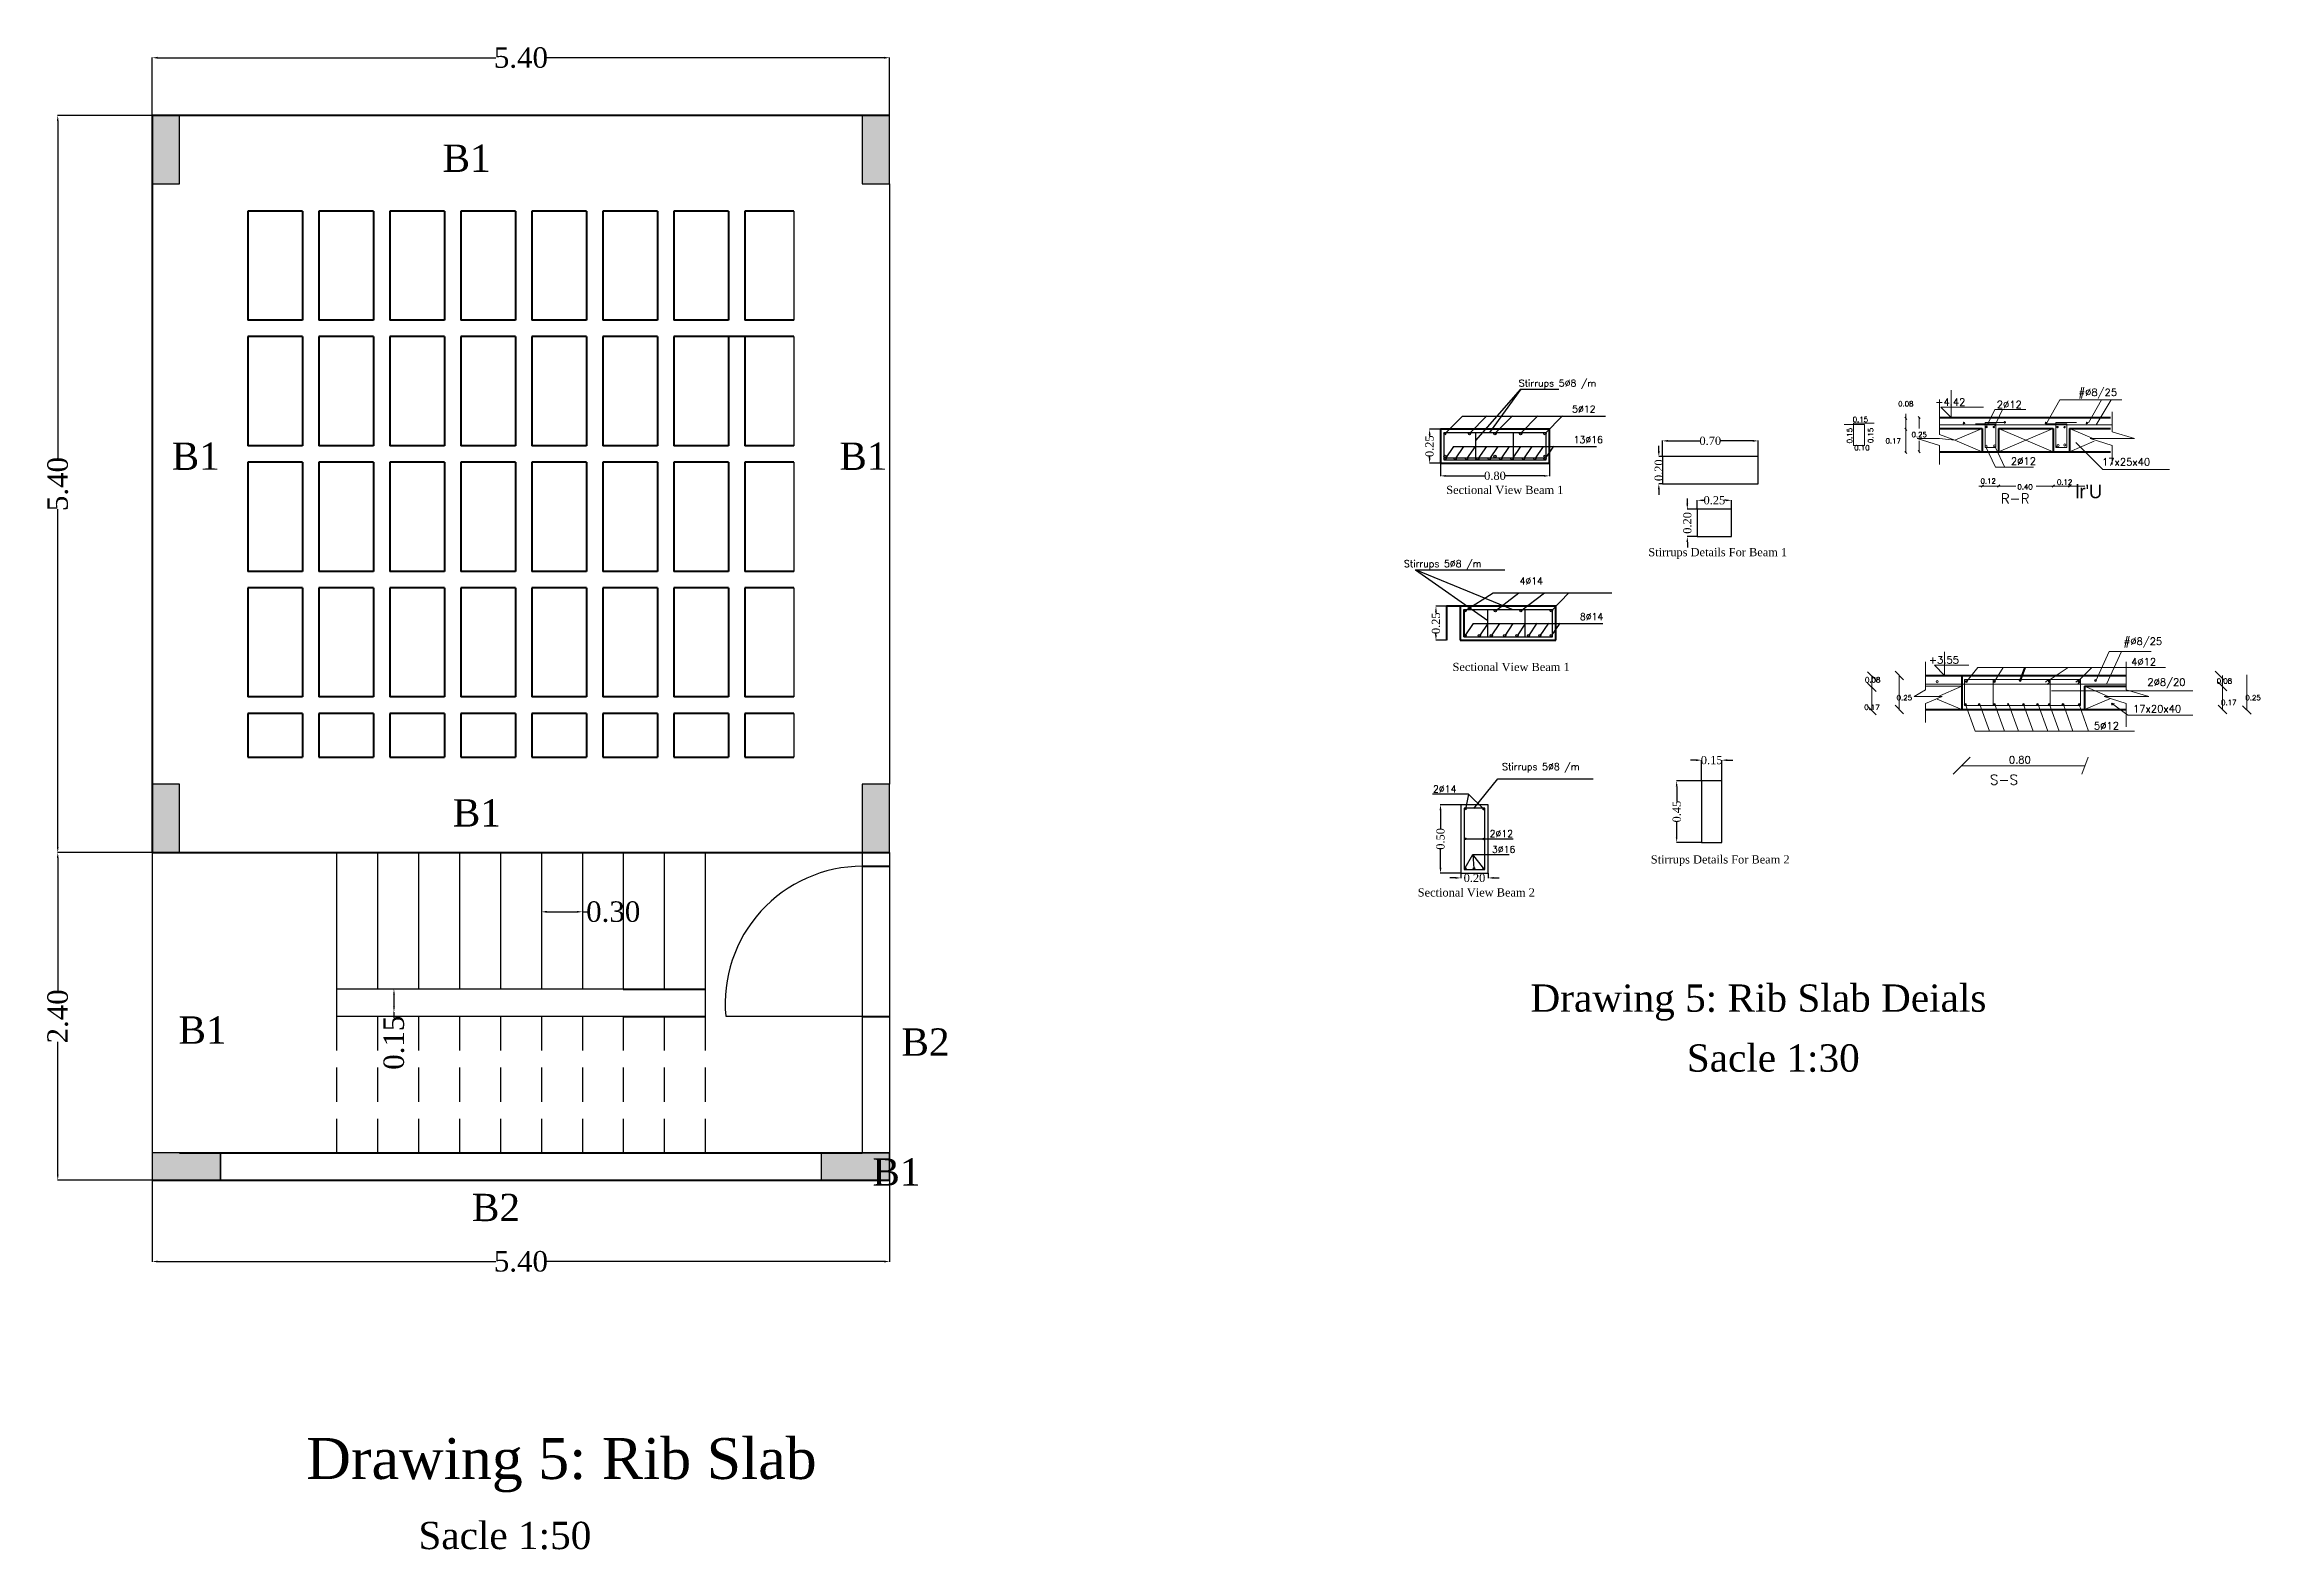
# Model space of a CAD drawing. Extents: x 159757 to 319554, y 183478 to 366995.
# Drawn here: x 159783.28 to 159799.51, y 183502.8 to 183513.83 of the extents above; entities that cross this region are included whole.
import ezdxf

# ---------------------------------------------------------------- set-up
doc = ezdxf.new("R2010")
doc.units = 0
doc.header["$MEASUREMENT"] = 0
doc.header["$PDSIZE"] = 2
doc.linetypes.add('HIDDEN', pattern=[0.375, 0.25, -0.125])
for name, color, linetype in [('BOUNDARIES', 7, 'Continuous'), ('DIM6', 180, 'Continuous'), ('DIMEN', 1, 'Continuous'), ('HATCH-2', 252, 'Continuous'), ('M1', 3, 'Continuous')]:
    doc.layers.add(name, color=color, linetype=linetype)
doc.layers.add('LINE-NUSS', color=255, linetype='Continuous', lineweight=70)
doc.styles.add('ATT', font='TXT')
doc.styles.add('F1', font='f1.shx')
doc.styles.get("Standard").update_dxf_attribs({"font": 'times.ttf', "height": 0.15})
doc.styles.add('style13', font='times.ttf', dxfattribs={"height": 0.06})
doc.styles.add('STYLE2', font='romanc.shx', dxfattribs={"height": 50})
doc.dimstyles.new('Copy of dss', dxfattribs={"dimtxt": 0.18, "dimasz": 0.07, "dimexe": 0.18, "dimexo": 0.0625, "dimgap": 0.09, "dimtad": 0, "dimtoh": 1, "dimrnd": 0.05, "dimzin": 0, "dimdsep": 46, "dimtxsty": 'ATT', "dimcen": 0.09, "dimse1": 1, "dimse2": 1, "dimclrd": 8, "dimclrt": 2, "dimadec": 0, "dimazin": 0, "dimtfac": 1, "dimtofl": 0, "dimtmove": 0, "dimatfit": 3, "dimfxl": 0.18, "dimtolj": 1, "dimtzin": 0, "dimarcsym": 0})

msp = doc.modelspace()

# ---------------------------------------------------------------- texts
at = {"layer": 'BOUNDARIES', "color": 7, "linetype": 'ByBlock', "lineweight": 13, "style": 'F1'}
msp.add_text("lr'U", height=0.0998, dxfattribs=at).set_placement((159798.156, 183510.505, 0.11))
at = {"layer": 'DIM6', "color": 7, "linetype": 'Continuous'}
for s, height, p in [('B1', 0.2, (159786.197, 183512.896)), ('B1', 0.2, (159784.213, 183510.713)), ('B1', 0.2, (159789.103, 183510.713)), ('B1', 0.2, (159786.272, 183508.1)), ('Drawing 5: Rib Slab Deials', 0.2, (159794.165, 183506.743)), ('B1', 0.2, (159784.263, 183506.509)), ('B2', 0.2, (159789.558, 183506.421)), ('B1', 0.2, (159789.345, 183505.469)), ('B1', 0.2, (159789.345, 183505.469)), ('B2', 0.2, (159786.412, 183505.209)), ('Drawing 5: Rib Slab', 0.3, (159785.199, 183503.32))]:
    msp.add_text(s, height=height, dxfattribs=at).set_placement(p)
at = {"layer": 'DIM6', "color": 7, "linetype": 'Continuous', "style": 'style13'}
for s, height, p in [('Sectional View Beam 1', 0.06, (159793.548, 183510.536)), ('Stirrups Details For Beam 1 ', 0.06, (159795.028, 183510.08)), ('Sectional View Beam 1', 0.06, (159793.594, 183509.239)), ('Stirrups Details For Beam 2', 0.06, (159795.046, 183507.829)), ('Sectional View Beam 2', 0.06, (159793.339, 183507.587)), ('Sacle 1:30', 0.2, (159795.31, 183506.304)), ('Sacle 1:50', 0.2, (159786.02, 183502.806))]:
    msp.add_text(s, height=height, dxfattribs=at).set_placement(p)
at = {"layer": 'M1', "color": 0, "linetype": 'ByBlock', "style": 'STYLE2'}
for s, p in [('Stirrups 5%%C8 /m', (159794.079, 183511.323)), ('5%%C12', (159794.47, 183511.133)), ('13%%C16', (159794.481, 183510.909)), ('Stirrups 5%%C8 /m', (159793.238, 183510)), ('4%%C14', (159794.085, 183509.874)), ('8%%C14', (159794.527, 183509.612)), ('Stirrups 5%%C8 /m', (159793.957, 183508.513)), ('2%%C14', (159793.451, 183508.35)), ('2%%C12', (159793.866, 183508.023)), ('3%%C16', (159793.883, 183507.907))]:
    msp.add_text(s, height=0.05, dxfattribs=at).set_placement(p)
at = {"layer": 'M1', "color": 7, "linetype": 'ByBlock', "lineweight": 13, "style": 'STYLE2'}
for s, height, p in [('#%%C8/25', 0.0535, (159798.179, 183511.254, 0.11)), ('+4.42', 0.0535, (159797.13, 183511.183, 0.11)), ('2%%c12', 0.0535, (159797.58, 183511.164, 0.11)), ('0.15', 0.0375, (159796.525, 183511.063, 0.11)), ('0.10', 0.0375, (159796.536, 183510.856, 0.11)), ('2%%c12', 0.0535, (159797.684, 183510.75, 0.11)), ('17x25x40', 0.0535, (159798.351, 183510.744, 0.11)), ('0.12', 0.0375, (159797.461, 183510.612, 0.11)), ('0.12', 0.0375, (159798.021, 183510.604, 0.11)), ('R-R', 0.0726, (159797.609, 183510.466, 0.11)), ('0.40', 0.0375, (159797.731, 183510.569, 0.11)), ('+3.55', 0.0535, (159797.083, 183509.293, 0.11)), ('#%%C8/25', 0.0535, (159798.51, 183509.43, 0.11)), ('4%%c12', 0.0535, (159798.564, 183509.279, 0.11)), ('0.08', 0.0375, (159796.615, 183509.156, 0.11)), ('2%%c8/20', 0.0535, (159798.683, 183509.131, 0.11)), ('0.08', 0.0375, (159799.191, 183509.147, 0.11)), ('0.25', 0.0375, (159796.847, 183509.025, 0.11)), ('0.17', 0.0375, (159799.223, 183508.99, 0.11)), ('0.25', 0.0375, (159799.401, 183509.025, 0.11)), ('0.17', 0.0375, (159796.61, 183508.955, 0.11)), ('5%%C12', 0.0535, (159798.292, 183508.811, 0.253)), ('17x20x40', 0.0535, (159798.578, 183508.936, 0.11)), ('0.80', 0.0535, (159797.669, 183508.562, 0.11)), ('S-S', 0.0726, (159797.53, 183508.406, 0.11))]:
    msp.add_text(s, height=height, dxfattribs=at).set_placement(p)
for p in [(159796.521, 183510.907, 0.11), (159796.675, 183510.909, 0.11)]:
    msp.add_text('0.15', height=0.0375, rotation=90, dxfattribs=at).set_placement(p)
at = {"layer": 'M1', "color": 7, "linetype": 'ByBlock', "lineweight": 13, "char_height": 0.0375, "attachment_point": 5, "style": 'STYLE2'}
for s, insert in [('\\A1;0.08', (159796.914, 183511.197, 0.11)), ('\\A1;0.25', (159797.012, 183510.971, 0.11)), ('\\A1;0.17', (159796.822, 183510.925, 0.11))]:
    msp.add_mtext(s, dxfattribs=dict(at, insert=insert))

# ---------------------------------------------------------------- blocks, each defined once
blk = doc.blocks.new('*D55')
at = {"layer": 'DEFPOINTS', "color": 0, "linetype": 'Continuous', "lineweight": 50, "transparency": 16777216}
for p in [(159793.505, 183510.761), (159794.305, 183510.761), (159794.305, 183510.669)]:
    blk.add_point(p, dxfattribs=at)
at = {"layer": 'DIM6', "color": 0, "linetype": 'Continuous', "lineweight": -2, "transparency": 16777216}
for p, q in [((159793.505, 183510.759), (159793.505, 183510.667)), ((159794.305, 183510.759), (159794.305, 183510.667))]:
    blk.add_line(p, q, dxfattribs=at)
at = {"layer": 'DIM6', "color": 7, "linetype": 'Continuous', "lineweight": -2, "transparency": 16777216}
for p, q in [((159793.545, 183510.669), (159793.831, 183510.669)), ((159794.265, 183510.669), (159793.98, 183510.669))]:
    blk.add_line(p, q, dxfattribs=at)
at = {"layer": 'DIM6', "color": 7, "linetype": 'Continuous', "lineweight": 50, "transparency": 16777216}
for points in [[(159793.545, 183510.675), (159793.545, 183510.662), (159793.505, 183510.669)], [(159794.265, 183510.675), (159794.265, 183510.662), (159794.305, 183510.669)]]:
    blk.add_solid(points, dxfattribs=at)
at = {"layer": 'DIM6', "color": 7, "linetype": 'Continuous', "transparency": 16777216, "insert": (159793.905, 183510.669), "char_height": 0.06, "attachment_point": 5, "style": 'style13'}
blk.add_mtext('\\A1;0.80', dxfattribs=at)
blk = doc.blocks.new('*D56')
at = {"layer": 'DEFPOINTS', "color": 0, "linetype": 'Continuous', "lineweight": 50, "transparency": 16777216}
for p in [(159793.426, 183511.011), (159793.505, 183511.011), (159793.505, 183510.761)]:
    blk.add_point(p, dxfattribs=at)
at = {"layer": 'DIM6', "color": 0, "linetype": 'Continuous', "lineweight": -2, "transparency": 16777216}
for p, q in [((159793.503, 183511.011), (159793.425, 183511.011)), ((159793.503, 183510.761), (159793.425, 183510.761))]:
    blk.add_line(p, q, dxfattribs=at)
at = {"layer": 'DIM6', "color": 7, "linetype": 'Continuous', "lineweight": -2, "transparency": 16777216}
for p, q in [((159793.426, 183510.971), (159793.426, 183510.959)), ((159793.426, 183510.801), (159793.426, 183510.813))]:
    blk.add_line(p, q, dxfattribs=at)
at = {"layer": 'DIM6', "color": 7, "linetype": 'Continuous', "lineweight": 50, "transparency": 16777216}
for points in [[(159793.42, 183510.971), (159793.433, 183510.971), (159793.426, 183511.011)], [(159793.42, 183510.801), (159793.433, 183510.801), (159793.426, 183510.761)]]:
    blk.add_solid(points, dxfattribs=at)
at = {"layer": 'DIM6', "color": 7, "linetype": 'Continuous', "transparency": 16777216, "insert": (159793.426, 183510.886), "char_height": 0.06, "attachment_point": 5, "rotation": 90, "style": 'style13'}
blk.add_mtext('\\A1;0.25', dxfattribs=at)
blk = doc.blocks.new('*D57')
at = {"layer": 'DEFPOINTS', "color": 0, "linetype": 'Continuous', "transparency": 16777216}
for p in [(159793.473, 183509.714), (159793.551, 183509.714), (159793.551, 183509.464)]:
    blk.add_point(p, dxfattribs=at)
at = {"layer": 'DIM6', "color": 0, "linetype": 'Continuous', "lineweight": -2, "transparency": 16777216}
for p, q in [((159793.549, 183509.714), (159793.471, 183509.714)), ((159793.549, 183509.464), (159793.471, 183509.464))]:
    blk.add_line(p, q, dxfattribs=at)
at = {"layer": 'DIM6', "color": 7, "linetype": 'Continuous', "lineweight": -2, "transparency": 16777216}
for p, q in [((159793.473, 183509.674), (159793.473, 183509.662)), ((159793.473, 183509.504), (159793.473, 183509.516))]:
    blk.add_line(p, q, dxfattribs=at)
at = {"layer": 'DIM6', "color": 7, "linetype": 'Continuous', "transparency": 16777216}
for points in [[(159793.466, 183509.674), (159793.479, 183509.674), (159793.473, 183509.714)], [(159793.466, 183509.504), (159793.479, 183509.504), (159793.473, 183509.464)]]:
    blk.add_solid(points, dxfattribs=at)
at = {"layer": 'DIM6', "color": 7, "linetype": 'Continuous', "transparency": 16777216, "insert": (159793.473, 183509.589), "char_height": 0.06, "attachment_point": 5, "rotation": 90, "style": 'style13'}
blk.add_mtext('\\A1;0.25', dxfattribs=at)
blk = doc.blocks.new('*D58')
at = {"layer": 'DEFPOINTS', "color": 0, "linetype": 'Continuous', "transparency": 16777216}
for p in [(159795.105, 183510.81), (159795.132, 183510.81), (159795.132, 183510.61)]:
    blk.add_point(p, dxfattribs=at)
at = {"layer": 'DIM6', "color": 0, "linetype": 'Continuous', "lineweight": -2, "transparency": 16777216}
for p, q in [((159795.13, 183510.81), (159795.104, 183510.81)), ((159795.13, 183510.61), (159795.104, 183510.61))]:
    blk.add_line(p, q, dxfattribs=at)
at = {"layer": 'DIM6', "color": 7, "linetype": 'Continuous', "lineweight": -2, "transparency": 16777216}
for p, q in [((159795.105, 183510.85), (159795.105, 183510.89)), ((159795.105, 183510.57), (159795.105, 183510.53))]:
    blk.add_line(p, q, dxfattribs=at)
at = {"layer": 'DIM6', "color": 7, "linetype": 'Continuous', "transparency": 16777216}
for points in [[(159795.098, 183510.85), (159795.112, 183510.85), (159795.105, 183510.81)], [(159795.098, 183510.57), (159795.112, 183510.57), (159795.105, 183510.61)]]:
    blk.add_solid(points, dxfattribs=at)
at = {"layer": 'DIM6', "color": 7, "linetype": 'Continuous', "lineweight": 50, "transparency": 16777216, "insert": (159795.105, 183510.71), "char_height": 0.06, "attachment_point": 5, "rotation": 90, "style": 'style13'}
blk.add_mtext('\\A1;0.20', dxfattribs=at)
blk = doc.blocks.new('*D59')
at = {"layer": 'DEFPOINTS', "color": 0, "linetype": 'Continuous', "lineweight": 50, "transparency": 16777216}
for p in [(159795.637, 183510.49), (159795.387, 183510.424), (159795.637, 183510.424)]:
    blk.add_point(p, dxfattribs=at)
at = {"layer": 'DIM6', "color": 0, "linetype": 'Continuous', "lineweight": -2, "transparency": 16777216}
for p, q in [((159795.387, 183510.426), (159795.387, 183510.491)), ((159795.637, 183510.426), (159795.637, 183510.491))]:
    blk.add_line(p, q, dxfattribs=at)
at = {"layer": 'DIM6', "color": 7, "linetype": 'Continuous', "lineweight": -2, "transparency": 16777216}
for p, q in [((159795.427, 183510.49), (159795.439, 183510.49)), ((159795.597, 183510.49), (159795.585, 183510.49))]:
    blk.add_line(p, q, dxfattribs=at)
at = {"layer": 'DIM6', "color": 7, "linetype": 'Continuous', "lineweight": 50, "transparency": 16777216}
for points in [[(159795.427, 183510.496), (159795.427, 183510.483), (159795.387, 183510.49)], [(159795.597, 183510.496), (159795.597, 183510.483), (159795.637, 183510.49)]]:
    blk.add_solid(points, dxfattribs=at)
at = {"layer": 'DIM6', "color": 7, "linetype": 'Continuous', "lineweight": 50, "transparency": 16777216, "insert": (159795.512, 183510.49), "char_height": 0.06, "attachment_point": 5, "style": 'style13'}
blk.add_mtext('\\A1;0.25', dxfattribs=at)
blk = doc.blocks.new('*D60')
at = {"layer": 'DEFPOINTS', "color": 0, "linetype": 'Continuous', "lineweight": 50, "transparency": 16777216}
for p in [(159795.314, 183510.424), (159795.387, 183510.424), (159795.387, 183510.224)]:
    blk.add_point(p, dxfattribs=at)
at = {"layer": 'DIM6', "color": 7, "linetype": 'Continuous', "lineweight": -2, "transparency": 16777216}
for p, q in [((159795.314, 183510.464), (159795.314, 183510.504)), ((159795.314, 183510.184), (159795.314, 183510.144))]:
    blk.add_line(p, q, dxfattribs=at)
at = {"layer": 'DIM6', "color": 0, "linetype": 'Continuous', "lineweight": -2, "transparency": 16777216}
for p, q in [((159795.385, 183510.424), (159795.312, 183510.424)), ((159795.385, 183510.224), (159795.312, 183510.224))]:
    blk.add_line(p, q, dxfattribs=at)
at = {"layer": 'DIM6', "color": 7, "linetype": 'Continuous', "lineweight": 50, "transparency": 16777216}
for points in [[(159795.307, 183510.464), (159795.32, 183510.464), (159795.314, 183510.424)], [(159795.307, 183510.184), (159795.32, 183510.184), (159795.314, 183510.224)]]:
    blk.add_solid(points, dxfattribs=at)
at = {"layer": 'DIM6', "color": 7, "linetype": 'Continuous', "lineweight": 50, "transparency": 16777216, "insert": (159795.314, 183510.324), "char_height": 0.06, "attachment_point": 5, "rotation": 90, "style": 'style13'}
blk.add_mtext('\\A1;0.20', dxfattribs=at)
blk = doc.blocks.new('*D61')
at = {"layer": 'DEFPOINTS', "color": 0, "linetype": 'Continuous', "lineweight": 50, "transparency": 16777216}
for p in [(159793.655, 183507.759), (159793.855, 183507.759), (159793.855, 183507.723)]:
    blk.add_point(p, dxfattribs=at)
at = {"layer": 'DIM6', "color": 7, "linetype": 'Continuous', "lineweight": -2, "transparency": 16777216}
for p, q in [((159793.615, 183507.723), (159793.575, 183507.723)), ((159793.895, 183507.723), (159793.935, 183507.723))]:
    blk.add_line(p, q, dxfattribs=at)
at = {"layer": 'DIM6', "color": 0, "linetype": 'Continuous', "lineweight": -2, "transparency": 16777216}
for p, q in [((159793.655, 183507.757), (159793.655, 183507.722)), ((159793.855, 183507.757), (159793.855, 183507.722))]:
    blk.add_line(p, q, dxfattribs=at)
at = {"layer": 'DIM6', "color": 7, "linetype": 'Continuous', "lineweight": 50, "transparency": 16777216}
for points in [[(159793.615, 183507.73), (159793.615, 183507.717), (159793.655, 183507.723)], [(159793.895, 183507.73), (159793.895, 183507.717), (159793.855, 183507.723)]]:
    blk.add_solid(points, dxfattribs=at)
at = {"layer": 'DIM6', "color": 7, "linetype": 'Continuous', "transparency": 16777216, "insert": (159793.755, 183507.723), "char_height": 0.06, "attachment_point": 5, "style": 'style13'}
blk.add_mtext('\\A1;0.20', dxfattribs=at)
blk = doc.blocks.new('_Oblique')
at = {"color": 0, "linetype": 'ByBlock', "lineweight": -2}
blk.add_line((-0.5, -0.5), (0.5, 0.5), dxfattribs=at)
blk = doc.blocks.new('*D117')
at = {"layer": 'DEFPOINTS', "color": 0, "linetype": 'Continuous', "transparency": 16777216}
for p in [(159784.071, 183505.509), (159789.471, 183505.509), (159789.471, 183504.913)]:
    blk.add_point(p, dxfattribs=at)
at = {"layer": 'DIM6', "color": 0, "linetype": 'Continuous', "lineweight": -2, "transparency": 16777216}
for p, q in [((159784.071, 183505.507), (159784.071, 183504.911)), ((159789.471, 183505.507), (159789.471, 183504.911))]:
    blk.add_line(p, q, dxfattribs=at)
at = {"layer": 'DIM6', "color": 7, "linetype": 'Continuous', "lineweight": -2, "transparency": 16777216}
for p, q in [((159784.111, 183504.913), (159786.587, 183504.913)), ((159789.431, 183504.913), (159786.956, 183504.913))]:
    blk.add_line(p, q, dxfattribs=at)
at = {"layer": 'DIM6', "color": 7, "linetype": 'Continuous', "transparency": 16777216}
for points in [[(159784.111, 183504.92), (159784.111, 183504.906), (159784.071, 183504.913)], [(159789.431, 183504.92), (159789.431, 183504.906), (159789.471, 183504.913)]]:
    blk.add_solid(points, dxfattribs=at)
at = {"layer": 'DIM6', "color": 7, "linetype": 'Continuous', "transparency": 16777216, "insert": (159786.771, 183504.913), "char_height": 0.15, "attachment_point": 5}
blk.add_mtext('\\A1;5.40', dxfattribs=at)
blk = doc.blocks.new('*D118')
at = {"layer": 'DEFPOINTS', "color": 0, "linetype": 'Continuous', "transparency": 16777216}
for p in [(159786.921, 183507.475), (159787.221, 183507.475), (159787.221, 183507.475)]:
    blk.add_point(p, dxfattribs=at)
at = {"layer": 'DIM6', "color": 0, "linetype": 'Continuous', "lineweight": -2, "transparency": 16777216}
for p, q in [((159786.921, 183507.477), (159786.921, 183507.476)), ((159787.221, 183507.477), (159787.221, 183507.476))]:
    blk.add_line(p, q, dxfattribs=at)
at = {"layer": 'DIM6', "color": 7, "linetype": 'Continuous', "lineweight": -2, "transparency": 16777216}
for p, q in [((159786.961, 183507.475), (159787.181, 183507.475)), ((159787.221, 183507.475), (159787.261, 183507.475))]:
    blk.add_line(p, q, dxfattribs=at)
at = {"layer": 'DIM6', "color": 7, "linetype": 'Continuous', "transparency": 16777216}
for points in [[(159786.961, 183507.482), (159786.961, 183507.468), (159786.921, 183507.475)], [(159787.181, 183507.482), (159787.181, 183507.468), (159787.221, 183507.475)]]:
    blk.add_solid(points, dxfattribs=at)
at = {"layer": 'DIM6', "color": 7, "linetype": 'Continuous', "transparency": 16777216, "insert": (159787.447, 183507.475), "char_height": 0.15, "attachment_point": 5}
blk.add_mtext('\\A1;0.30', dxfattribs=at)
blk = doc.blocks.new('*D119')
at = {"layer": 'DEFPOINTS', "color": 0, "linetype": 'Continuous', "transparency": 16777216}
for p in [(159786.021, 183506.909), (159785.841, 183506.739), (159785.841, 183506.739)]:
    blk.add_point(p, dxfattribs=at)
at = {"layer": 'DIM6', "color": 0, "linetype": 'Continuous', "lineweight": -2, "transparency": 16777216}
for p, q in [((159786.019, 183506.909), (159785.84, 183506.909)), ((159785.839, 183506.739), (159785.84, 183506.739))]:
    blk.add_line(p, q, dxfattribs=at)
at = {"layer": 'DIM6', "color": 7, "linetype": 'Continuous', "lineweight": -2, "transparency": 16777216}
for p, q in [((159785.841, 183506.869), (159785.841, 183506.779)), ((159785.841, 183506.739), (159785.841, 183506.699))]:
    blk.add_line(p, q, dxfattribs=at)
at = {"layer": 'DIM6', "color": 7, "linetype": 'Continuous', "transparency": 16777216}
for points in [[(159785.835, 183506.869), (159785.848, 183506.869), (159785.841, 183506.909)], [(159785.835, 183506.779), (159785.848, 183506.779), (159785.841, 183506.739)]]:
    blk.add_solid(points, dxfattribs=at)
at = {"layer": 'DIM6', "color": 7, "linetype": 'Continuous', "transparency": 16777216, "insert": (159785.841, 183506.516), "char_height": 0.15, "attachment_point": 5, "rotation": 90}
blk.add_mtext('\\A1;0.15', dxfattribs=at)
blk = doc.blocks.new('*D120')
at = {"layer": 'DEFPOINTS', "color": 0, "linetype": 'Continuous', "transparency": 16777216}
for p in [(159795.132, 183510.81), (159795.832, 183510.925), (159795.832, 183510.81)]:
    blk.add_point(p, dxfattribs=at)
at = {"layer": 'DIM6', "color": 0, "linetype": 'Continuous', "lineweight": -2, "transparency": 16777216}
for p, q in [((159795.132, 183510.812), (159795.132, 183510.927)), ((159795.832, 183510.812), (159795.832, 183510.927))]:
    blk.add_line(p, q, dxfattribs=at)
at = {"layer": 'DIM6', "color": 7, "linetype": 'Continuous', "lineweight": -2, "transparency": 16777216}
for p, q in [((159795.172, 183510.925), (159795.408, 183510.925)), ((159795.792, 183510.925), (159795.556, 183510.925))]:
    blk.add_line(p, q, dxfattribs=at)
at = {"layer": 'DIM6', "color": 7, "linetype": 'Continuous', "transparency": 16777216}
for points in [[(159795.172, 183510.932), (159795.172, 183510.918), (159795.132, 183510.925)], [(159795.792, 183510.932), (159795.792, 183510.918), (159795.832, 183510.925)]]:
    blk.add_solid(points, dxfattribs=at)
at = {"layer": 'DIM6', "color": 7, "linetype": 'Continuous', "lineweight": 50, "transparency": 16777216, "insert": (159795.482, 183510.925), "char_height": 0.06, "attachment_point": 5, "style": 'style13'}
blk.add_mtext('\\A1;0.70', dxfattribs=at)
blk = doc.blocks.new('*D121')
at = {"layer": 'DEFPOINTS', "color": 0, "linetype": 'Continuous', "transparency": 16777216}
for p in [(159789.471, 183513.732), (159784.071, 183513.309), (159789.471, 183513.309)]:
    blk.add_point(p, dxfattribs=at)
at = {"layer": 'DIM6', "color": 0, "linetype": 'Continuous', "lineweight": -2, "transparency": 16777216}
for p, q in [((159784.071, 183513.311), (159784.071, 183513.734)), ((159789.471, 183513.311), (159789.471, 183513.734))]:
    blk.add_line(p, q, dxfattribs=at)
at = {"layer": 'DIM6', "color": 7, "linetype": 'Continuous', "lineweight": -2, "transparency": 16777216}
for p, q in [((159784.111, 183513.732), (159786.587, 183513.732)), ((159789.431, 183513.732), (159786.956, 183513.732))]:
    blk.add_line(p, q, dxfattribs=at)
at = {"layer": 'DIM6', "color": 7, "linetype": 'Continuous', "transparency": 16777216}
for points in [[(159784.111, 183513.739), (159784.111, 183513.725), (159784.071, 183513.732)], [(159789.431, 183513.739), (159789.431, 183513.725), (159789.471, 183513.732)]]:
    blk.add_solid(points, dxfattribs=at)
at = {"layer": 'DIM6', "color": 7, "linetype": 'Continuous', "transparency": 16777216, "insert": (159786.771, 183513.732), "char_height": 0.15, "attachment_point": 5}
blk.add_mtext('\\A1;5.40', dxfattribs=at)
blk = doc.blocks.new('*D122')
at = {"layer": 'DEFPOINTS', "color": 0, "linetype": 'Continuous', "transparency": 16777216}
for p in [(159783.379, 183507.909), (159784.071, 183507.909), (159784.071, 183505.509)]:
    blk.add_point(p, dxfattribs=at)
at = {"layer": 'DIM6', "color": 0, "linetype": 'Continuous', "lineweight": -2, "transparency": 16777216}
for p, q in [((159784.069, 183507.909), (159783.377, 183507.909)), ((159784.069, 183505.509), (159783.377, 183505.509))]:
    blk.add_line(p, q, dxfattribs=at)
at = {"layer": 'DIM6', "color": 7, "linetype": 'Continuous', "lineweight": -2, "transparency": 16777216}
for p, q in [((159783.379, 183507.869), (159783.379, 183506.897)), ((159783.379, 183505.549), (159783.379, 183506.522))]:
    blk.add_line(p, q, dxfattribs=at)
at = {"layer": 'DIM6', "color": 7, "linetype": 'Continuous', "transparency": 16777216}
for points in [[(159783.372, 183507.869), (159783.385, 183507.869), (159783.379, 183507.909)], [(159783.372, 183505.549), (159783.385, 183505.549), (159783.379, 183505.509)]]:
    blk.add_solid(points, dxfattribs=at)
at = {"layer": 'DIM6', "color": 7, "linetype": 'Continuous', "transparency": 16777216, "insert": (159783.379, 183506.709), "char_height": 0.15, "attachment_point": 5, "rotation": 90}
blk.add_mtext('\\A1;2.40', dxfattribs=at)
blk = doc.blocks.new('*D123')
at = {"layer": 'DEFPOINTS', "color": 0, "linetype": 'Continuous', "transparency": 16777216}
for p in [(159783.379, 183513.309), (159784.071, 183513.309), (159784.071, 183507.909)]:
    blk.add_point(p, dxfattribs=at)
at = {"layer": 'DIM6', "color": 0, "linetype": 'Continuous', "lineweight": -2, "transparency": 16777216}
for p, q in [((159784.069, 183513.309), (159783.377, 183513.309)), ((159784.069, 183507.909), (159783.377, 183507.909))]:
    blk.add_line(p, q, dxfattribs=at)
at = {"layer": 'DIM6', "color": 7, "linetype": 'Continuous', "lineweight": -2, "transparency": 16777216}
for p, q in [((159783.379, 183513.269), (159783.379, 183510.794)), ((159783.379, 183507.949), (159783.379, 183510.425))]:
    blk.add_line(p, q, dxfattribs=at)
at = {"layer": 'DIM6', "color": 7, "linetype": 'Continuous', "transparency": 16777216}
for points in [[(159783.372, 183513.269), (159783.385, 183513.269), (159783.379, 183513.309)], [(159783.372, 183507.949), (159783.385, 183507.949), (159783.379, 183507.909)]]:
    blk.add_solid(points, dxfattribs=at)
at = {"layer": 'DIM6', "color": 7, "linetype": 'Continuous', "transparency": 16777216, "insert": (159783.379, 183510.609), "char_height": 0.15, "attachment_point": 5, "rotation": 90}
blk.add_mtext('\\A1;5.40', dxfattribs=at)
blk = doc.blocks.new('*D124')
at = {"layer": 'DEFPOINTS', "color": 0, "linetype": 'Continuous', "transparency": 16777216}
for p in [(159793.506, 183508.259), (159793.655, 183508.259), (159793.655, 183507.759)]:
    blk.add_point(p, dxfattribs=at)
at = {"layer": 'DIM6', "color": 0, "linetype": 'Continuous', "lineweight": -2, "transparency": 16777216}
for p, q in [((159793.653, 183508.259), (159793.504, 183508.259)), ((159793.653, 183507.759), (159793.504, 183507.759))]:
    blk.add_line(p, q, dxfattribs=at)
at = {"layer": 'DIM6', "color": 7, "linetype": 'Continuous', "lineweight": -2, "transparency": 16777216}
for p, q in [((159793.506, 183508.219), (159793.506, 183508.083)), ((159793.506, 183507.799), (159793.506, 183507.935))]:
    blk.add_line(p, q, dxfattribs=at)
at = {"layer": 'DIM6', "color": 7, "linetype": 'Continuous', "transparency": 16777216}
for points in [[(159793.499, 183508.219), (159793.513, 183508.219), (159793.506, 183508.259)], [(159793.499, 183507.799), (159793.513, 183507.799), (159793.506, 183507.759)]]:
    blk.add_solid(points, dxfattribs=at)
at = {"layer": 'DIM6', "color": 7, "linetype": 'Continuous', "transparency": 16777216, "insert": (159793.506, 183508.009), "char_height": 0.06, "attachment_point": 5, "rotation": 90, "style": 'style13'}
blk.add_mtext('\\A1;0.50', dxfattribs=at)
blk = doc.blocks.new('*D125')
at = {"layer": 'DEFPOINTS', "color": 0, "linetype": 'Continuous', "transparency": 16777216}
for p in [(159795.567, 183508.586), (159795.417, 183508.434), (159795.567, 183508.434)]:
    blk.add_point(p, dxfattribs=at)
at = {"layer": 'DIM6', "color": 7, "linetype": 'Continuous', "lineweight": -2, "transparency": 16777216}
for p, q in [((159795.377, 183508.586), (159795.337, 183508.586)), ((159795.607, 183508.586), (159795.647, 183508.586))]:
    blk.add_line(p, q, dxfattribs=at)
at = {"layer": 'DIM6', "color": 0, "linetype": 'Continuous', "lineweight": -2, "transparency": 16777216}
for p, q in [((159795.417, 183508.436), (159795.417, 183508.587)), ((159795.567, 183508.436), (159795.567, 183508.587))]:
    blk.add_line(p, q, dxfattribs=at)
at = {"layer": 'DIM6', "color": 7, "linetype": 'Continuous', "transparency": 16777216}
for points in [[(159795.377, 183508.593), (159795.377, 183508.579), (159795.417, 183508.586)], [(159795.607, 183508.593), (159795.607, 183508.579), (159795.567, 183508.586)]]:
    blk.add_solid(points, dxfattribs=at)
at = {"layer": 'DIM6', "color": 7, "linetype": 'Continuous', "transparency": 16777216, "insert": (159795.492, 183508.586), "char_height": 0.06, "attachment_point": 5, "style": 'style13'}
blk.add_mtext('\\A1;0.15', dxfattribs=at)
blk = doc.blocks.new('*D126')
at = {"layer": 'DEFPOINTS', "color": 0, "linetype": 'Continuous', "transparency": 16777216}
for p in [(159795.236, 183508.434), (159795.417, 183508.434), (159795.417, 183507.984)]:
    blk.add_point(p, dxfattribs=at)
at = {"layer": 'DIM6', "color": 0, "linetype": 'Continuous', "lineweight": -2, "transparency": 16777216}
for p, q in [((159795.415, 183508.434), (159795.234, 183508.434)), ((159795.415, 183507.984), (159795.234, 183507.984))]:
    blk.add_line(p, q, dxfattribs=at)
at = {"layer": 'DIM6', "color": 7, "linetype": 'Continuous', "lineweight": -2, "transparency": 16777216}
for p, q in [((159795.236, 183508.394), (159795.236, 183508.282)), ((159795.236, 183508.024), (159795.236, 183508.136))]:
    blk.add_line(p, q, dxfattribs=at)
at = {"layer": 'DIM6', "color": 7, "linetype": 'Continuous', "transparency": 16777216}
for points in [[(159795.229, 183508.394), (159795.242, 183508.394), (159795.236, 183508.434)], [(159795.229, 183508.024), (159795.242, 183508.024), (159795.236, 183507.984)]]:
    blk.add_solid(points, dxfattribs=at)
at = {"layer": 'DIM6', "color": 7, "linetype": 'Continuous', "transparency": 16777216, "insert": (159795.236, 183508.209), "char_height": 0.06, "attachment_point": 5, "rotation": 90, "style": 'style13'}
blk.add_mtext('\\A1;0.45', dxfattribs=at)

# ---------------------------------------------------------------- dimensions: what is measured, and where the dimension line sits
at = {"layer": 'DIM6', "color": 7, "linetype": 'Continuous'}
for base, p1, p2, override, picture, middle in [((159789.471, 183513.732), (159784.071, 183513.309), (159789.471, 183513.309), {"dimtxt": 0.15, "dimasz": 0.04, "dimexe": 0.0015, "dimexo": 0.002, "dimgap": 0, "dimtoh": 0, "dimtxsty": 'Standard', "dimse1": 0, "dimse2": 0, "dimclrd": 7, "dimclrt": 7, "dimfxl": 0}, '*D121', (159786.771, 183513.732)), ((159795.567, 183508.586), (159795.417, 183508.434), (159795.567, 183508.434), {"dimtxt": 0.05, "dimasz": 0.04, "dimexe": 0.0015, "dimexo": 0.002, "dimgap": 0, "dimtoh": 0, "dimtxsty": 'style13', "dimse1": 0, "dimse2": 0, "dimclrd": 7, "dimclrt": 7, "dimfxl": 0}, '*D125', (159795.492, 183508.586)), ((159793.855, 183507.723), (159793.655, 183507.759), (159793.855, 183507.759), {"dimtxt": 0.05, "dimasz": 0.04, "dimexe": 0.0015, "dimexo": 0.002, "dimgap": 0, "dimtoh": 0, "dimtxsty": 'style13', "dimse1": 0, "dimse2": 0, "dimclrd": 7, "dimclrt": 7, "dimfxl": 0}, '*D61', (159793.755, 183507.723)), ((159787.221, 183507.475), (159786.921, 183507.475), (159787.221, 183507.475), {"dimtxt": 0.15, "dimasz": 0.04, "dimexe": 0.0015, "dimexo": 0.002, "dimgap": 0, "dimtoh": 0, "dimtxsty": 'Standard', "dimse1": 0, "dimse2": 0, "dimclrd": 7, "dimclrt": 7, "dimfxl": 0}, '*D118', (159787.447, 183507.475)), ((159789.471, 183504.913), (159784.071, 183505.509), (159789.471, 183505.509), {"dimtxt": 0.15, "dimasz": 0.04, "dimexe": 0.0015, "dimexo": 0.002, "dimgap": 0, "dimtoh": 0, "dimtxsty": 'Standard', "dimse1": 0, "dimse2": 0, "dimclrd": 7, "dimclrt": 7, "dimfxl": 0}, '*D117', (159786.771, 183504.913))]:
    dim = msp.add_linear_dim(base=base, p1=p1, p2=p2, dimstyle='Copy of dss', override=override, dxfattribs=at)
    dim.commit()
    dim.dimension.update_dxf_attribs({"geometry": picture, "text_midpoint": middle})
for base, p1, p2, override, picture, middle in [((159783.379, 183513.309), (159784.071, 183507.909), (159784.071, 183513.309), {"dimtxt": 0.15, "dimasz": 0.04, "dimexe": 0.0015, "dimexo": 0.002, "dimgap": 0, "dimtoh": 0, "dimtxsty": 'Standard', "dimse1": 0, "dimse2": 0, "dimclrd": 7, "dimclrt": 7, "dimtmove": 1, "dimfxl": 0}, '*D123', (159783.379, 183510.609)), ((159795.236, 183508.434), (159795.417, 183507.984), (159795.417, 183508.434), {"dimtxt": 0.05, "dimasz": 0.04, "dimexe": 0.0015, "dimexo": 0.002, "dimgap": 0, "dimtoh": 0, "dimtxsty": 'style13', "dimse1": 0, "dimse2": 0, "dimclrd": 7, "dimclrt": 7, "dimfxl": 0}, '*D126', (159795.236, 183508.209)), ((159783.379, 183507.909), (159784.071, 183505.509), (159784.071, 183507.909), {"dimtxt": 0.15, "dimasz": 0.04, "dimexe": 0.0015, "dimexo": 0.002, "dimgap": 0, "dimtoh": 0, "dimtxsty": 'Standard', "dimse1": 0, "dimse2": 0, "dimclrd": 7, "dimclrt": 7, "dimfxl": 0}, '*D122', (159783.379, 183506.709)), ((159785.841, 183506.739), (159786.021, 183506.909), (159785.841, 183506.739), {"dimtxt": 0.15, "dimasz": 0.04, "dimexe": 0.0015, "dimexo": 0.002, "dimgap": 0, "dimtoh": 0, "dimtxsty": 'Standard', "dimse1": 0, "dimse2": 0, "dimclrd": 7, "dimclrt": 7, "dimfxl": 0}, '*D119', (159785.841, 183506.516))]:
    dim = msp.add_linear_dim(base=base, p1=p1, p2=p2, angle=90, dimstyle='Copy of dss', override=override, dxfattribs=at)
    dim.commit()
    dim.dimension.update_dxf_attribs({"geometry": picture, "text_midpoint": middle})
for p1, p2, distance, picture, middle in [((159793.505, 183510.761), (159793.505, 183511.011), 0.079, '*D56', (159793.426, 183510.886)), ((159793.505, 183510.761), (159794.305, 183510.761), -0.092, '*D55', (159793.905, 183510.669)), ((159793.551, 183509.464), (159793.551, 183509.714), 0.079, '*D57', (159793.473, 183509.589)), ((159793.655, 183507.759), (159793.655, 183508.259), 0.15, '*D124', (159793.506, 183508.009))]:
    dim = msp.add_aligned_dim(p1=p1, p2=p2, distance=distance, dimstyle='Copy of dss', override={"dimtxt": 0.05, "dimasz": 0.04, "dimexe": 0.0015, "dimexo": 0.002, "dimgap": 0, "dimtoh": 0, "dimtxsty": 'style13', "dimse1": 0, "dimse2": 0, "dimclrd": 7, "dimclrt": 7, "dimfxl": 0}, dxfattribs=at)
    dim.commit()
    dim.dimension.update_dxf_attribs({"geometry": picture, "text_midpoint": middle})
at = {"layer": 'DIM6', "color": 7, "linetype": 'Continuous', "lineweight": 50}
dim = msp.add_linear_dim(base=(159795.832, 183510.925), p1=(159795.132, 183510.81), p2=(159795.832, 183510.81), dimstyle='Copy of dss', override={"dimtxt": 0.05, "dimasz": 0.04, "dimexe": 0.0015, "dimexo": 0.002, "dimgap": 0, "dimtoh": 0, "dimtxsty": 'style13', "dimse1": 0, "dimse2": 0, "dimclrd": 7, "dimclrt": 7, "dimfxl": 0}, dxfattribs=at)
dim.commit()
dim.dimension.update_dxf_attribs({"geometry": '*D120', "text_midpoint": (159795.482, 183510.925)})
for p1, p2, distance, picture, middle in [((159795.132, 183510.61), (159795.132, 183510.81), 0.027, '*D58', (159795.105, 183510.71)), ((159795.387, 183510.224), (159795.387, 183510.424), 0.073, '*D60', (159795.314, 183510.324)), ((159795.387, 183510.424), (159795.637, 183510.424), 0.065, '*D59', (159795.512, 183510.49))]:
    dim = msp.add_aligned_dim(p1=p1, p2=p2, distance=distance, dimstyle='Copy of dss', override={"dimtxt": 0.05, "dimasz": 0.04, "dimexe": 0.0015, "dimexo": 0.002, "dimgap": 0, "dimtoh": 0, "dimtxsty": 'style13', "dimse1": 0, "dimse2": 0, "dimclrd": 7, "dimclrt": 7, "dimfxl": 0}, dxfattribs=at)
    dim.commit()
    dim.dimension.update_dxf_attribs({"geometry": picture, "text_midpoint": middle})

# ---------------------------------------------------------------- hatches: boundary and pattern name
at = {"lineweight": 13}
h = msp.add_hatch(color=7, dxfattribs=at)
edge = h.paths.add_edge_path()
edge.add_arc((159797.751, 183509.171), 0.00761, 0, 360)
h = msp.add_hatch(color=7, dxfattribs=at)
edge = h.paths.add_edge_path()
edge.add_arc((159797.964, 183509.166), 0.00761, 0, 360)
h = msp.add_hatch(color=7, dxfattribs=at)
edge = h.paths.add_edge_path()
edge.add_arc((159797.357, 183509.162), 0.00761, 0, 360)
h = msp.add_hatch(color=7, dxfattribs=at)
edge = h.paths.add_edge_path()
edge.add_arc((159797.564, 183509.162), 0.00761, 0, 360)
h = msp.add_hatch(color=7, dxfattribs=at)
edge = h.paths.add_edge_path()
edge.add_arc((159798.181, 183509.162), 0.00761, 0, 360)
h = msp.add_hatch(color=7, dxfattribs=at)
edge = h.paths.add_edge_path()
edge.add_arc((159797.35, 183508.994), 0.00761, 0, 360)
h = msp.add_hatch(color=7, dxfattribs=at)
edge = h.paths.add_edge_path()
edge.add_arc((159797.451, 183508.994), 0.00761, 0, 360)
h = msp.add_hatch(color=7, dxfattribs=at)
edge = h.paths.add_edge_path()
edge.add_arc((159797.563, 183508.994), 0.00761, 0, 360)
h = msp.add_hatch(color=7, dxfattribs=at)
edge = h.paths.add_edge_path()
edge.add_arc((159797.663, 183508.997), 0.00761, 0, 360)
h = msp.add_hatch(color=7, dxfattribs=at)
edge = h.paths.add_edge_path()
edge.add_arc((159797.776, 183508.994), 0.00761, 0, 360)
h = msp.add_hatch(color=7, dxfattribs=at)
edge = h.paths.add_edge_path()
edge.add_arc((159797.878, 183508.994), 0.00761, 0, 360)
h = msp.add_hatch(color=7, dxfattribs=at)
edge = h.paths.add_edge_path()
edge.add_arc((159797.964, 183508.994), 0.00761, 0, 360)
h = msp.add_hatch(color=7, dxfattribs=at)
edge = h.paths.add_edge_path()
edge.add_arc((159798.065, 183508.994), 0.00761, 0, 360)
h = msp.add_hatch(color=7, dxfattribs=at)
edge = h.paths.add_edge_path()
edge.add_arc((159798.184, 183508.994), 0.00761, 0, 360)
at = {"layer": 'DIM6', "linetype": 'Continuous'}
h = msp.add_hatch(color=7, dxfattribs=at)
h.dxf.hatch_style = 1
h.paths.add_polyline_path([(159784.271, 183513.309), (159784.071, 183513.309), (159784.071, 183512.809), (159784.271, 183512.809)])
h.paths.add_polyline_path([(159784.271, 183508.409), (159784.071, 183508.409), (159784.071, 183507.909), (159784.271, 183507.909)])
h.paths.add_polyline_path([(159784.571, 183505.709), (159784.071, 183505.709), (159784.071, 183505.509), (159784.571, 183505.509)])
h.paths.add_polyline_path([(159789.471, 183505.709), (159788.971, 183505.709), (159788.971, 183505.509), (159789.471, 183505.509)])
h.paths.add_polyline_path([(159789.471, 183508.409), (159789.271, 183508.409), (159789.271, 183507.909), (159789.471, 183507.909)])
h.paths.add_polyline_path([(159789.471, 183513.309), (159789.271, 183513.309), (159789.271, 183512.809), (159789.471, 183512.809)])
h = msp.add_hatch(color=7, dxfattribs=at)
edge = h.paths.add_edge_path()
edge.add_arc((159793.539, 183510.794), 0.008, 0, 360)
edge = h.paths.add_edge_path()
edge.add_arc((159794.272, 183510.795), 0.008, 0, 360)
edge = h.paths.add_edge_path()
edge.add_arc((159794.197, 183510.794), 0.008, 0, 360)
edge = h.paths.add_edge_path()
edge.add_arc((159794.114, 183510.794), 0.008, 0, 360)
edge = h.paths.add_edge_path()
edge.add_arc((159794.03, 183510.794), 0.008, 0, 360)
edge = h.paths.add_edge_path()
edge.add_arc((159793.947, 183510.794), 0.008, 0, 360)
edge = h.paths.add_edge_path()
edge.add_arc((159793.864, 183510.794), 0.008, 0, 360)
edge = h.paths.add_edge_path()
edge.add_arc((159793.78, 183510.794), 0.008, 0, 360)
edge = h.paths.add_edge_path()
edge.add_arc((159793.697, 183510.794), 0.008, 0, 360)
edge = h.paths.add_edge_path()
edge.add_arc((159793.614, 183510.794), 0.008, 0, 360)
edge = h.paths.add_edge_path()
edge.add_arc((159793.538, 183510.977), 0.008, 0, 360)
edge = h.paths.add_edge_path()
edge.add_arc((159794.093, 183510.978), 0.008, 0, 360)
edge = h.paths.add_edge_path()
edge.add_arc((159793.718, 183510.978), 0.008, 0, 360)
edge = h.paths.add_edge_path()
edge.add_arc((159793.905, 183510.978), 0.008, 0, 360)
edge = h.paths.add_edge_path()
edge.add_arc((159794.272, 183510.978), 0.008, 0, 360)
h = msp.add_hatch(color=7, dxfattribs=at)
edge = h.paths.add_edge_path()
edge.add_arc((159794.272, 183510.813), 0.008, 0, 360)
edge = h.paths.add_edge_path()
edge.add_arc((159793.905, 183510.812), 0.008, 0, 360)
edge = h.paths.add_edge_path()
edge.add_arc((159793.539, 183510.812), 0.008, 0, 360)
h = msp.add_hatch(color=7, dxfattribs=at)
edge = h.paths.add_edge_path()
edge.add_arc((159793.687, 183508.228), 0.006, 0, 360)
edge = h.paths.add_edge_path()
edge.add_arc((159793.823, 183508.227), 0.006, 0, 360)
edge = h.paths.add_edge_path()
edge.add_arc((159793.823, 183507.793), 0.006, 0, 360)
edge = h.paths.add_edge_path()
edge.add_arc((159793.751, 183507.793), 0.006, 0, 360)
edge = h.paths.add_edge_path()
edge.add_arc((159793.688, 183507.793), 0.006, 0, 360)
h = msp.add_hatch(color=7, dxfattribs=at)
edge = h.paths.add_edge_path()
edge.add_arc((159793.687, 183508.01), 0.006, 0, 360)
edge = h.paths.add_edge_path()
edge.add_arc((159793.823, 183508.009), 0.006, 0, 360)

# ---------------------------------------------------------------- linework, layer by layer
at = {"color": 7, "linetype": 'ByBlock', "lineweight": 13, "ltscale": 25}
for p, q in [((159796.914, 183511.124, 0.11), (159796.914, 183511.09, 0.11)), ((159796.914, 183511.01, 0.11), (159796.914, 183511.09, 0.11)), ((159796.914, 183510.84, 0.11), (159796.914, 183511.01, 0.11)), ((159797.012, 183511.096, 0.11), (159797.012, 183511.016, 0.11)), ((159797.012, 183510.846, 0.11), (159797.012, 183510.926, 0.11))]:
    msp.add_line(p, q, dxfattribs=at)
at = {"color": 7, "lineweight": 13}
for p, q in [((159796.612, 183511.045, 0.11), (159796.462, 183511.045, 0.11)), ((159796.532, 183511.055, 0.11), (159796.532, 183510.892, 0.11)), ((159796.532, 183511.055, 0.11), (159796.682, 183511.055, 0.11)), ((159796.612, 183511.045, 0.11), (159796.612, 183510.892, 0.11)), ((159797.16, 183511.042, 0.11), (159798.426, 183511.042, 0.11)), ((159797.574, 183511.05, 0.11), (159797.424, 183511.05, 0.11)), ((159797.494, 183511.06, 0.11), (159797.645, 183511.06, 0.11)), ((159797.494, 183511.06, 0.11), (159797.494, 183510.876, 0.11)), ((159797.574, 183511.05, 0.11), (159797.574, 183510.876, 0.11)), ((159798.093, 183511.05, 0.11), (159797.943, 183511.05, 0.11)), ((159798.013, 183511.06, 0.11), (159798.013, 183510.876, 0.11)), ((159798.013, 183511.06, 0.11), (159798.163, 183511.06, 0.11)), ((159798.093, 183511.05, 0.11), (159798.093, 183510.876, 0.11)), ((159796.532, 183510.892, 0.11), (159796.612, 183510.892, 0.11)), ((159797.494, 183510.876, 0.11), (159797.574, 183510.876, 0.11)), ((159798.013, 183510.876, 0.11), (159798.093, 183510.876, 0.11)), ((159797.343, 183509.177, 0.11), (159797.343, 183508.987, 0.11)), ((159797.343, 183509.177, 0.11), (159798.193, 183509.177, 0.11)), ((159797.555, 183508.987, 0.11), (159797.555, 183509.177, 0.11)), ((159797.96, 183509.177, 0.221), (159797.936, 183509.158, 0.221)), ((159797.972, 183508.986, 0.11), (159797.972, 183509.177, 0.11)), ((159798.18, 183509.177, 0.11), (159798.159, 183509.158, 0.11)), ((159798.193, 183509.177, 0.11), (159798.193, 183508.987, 0.11)), ((159797.057, 183509.142, 0.11), (159798.529, 183509.142, 0.11)), ((159797.324, 183509.127, 0.11), (159797.324, 183508.957, 0.11)), ((159797.972, 183509.159, 0.221), (159797.95, 183509.141, 0.221)), ((159798.193, 183509.161, 0.11), (159798.171, 183509.142, 0.11)), ((159797.343, 183508.987, 0.11), (159798.193, 183508.987, 0.11))]:
    msp.add_line(p, q, dxfattribs=at)
for centre in [(159797.751, 183509.171, 0.11), (159797.964, 183509.166, 0.221), (159797.357, 183509.162, 0.11), (159797.564, 183509.162, 0.11), (159798.181, 183509.162, 0.11), (159797.35, 183508.994, 0.11), (159797.451, 183508.994, 0.11), (159797.563, 183508.994, 0.11), (159797.776, 183508.994, 0.11), (159797.878, 183508.994, 0.11), (159797.964, 183508.994, 0.11), (159798.065, 183508.994, 0.11), (159798.184, 183508.994, 0.11)]:
    msp.add_circle(centre, 0.00761, dxfattribs=at)
for centre, radius, start, end in [((159797.34, 183511.056, 0.11), 0.00525, 0, 180), ((159797.34, 183511.056, 0.11), 0.00525, 180, 0), ((159797.339, 183511.053, 0.11), 0.00175, 0, 180), ((159797.339, 183511.053, 0.11), 0.00175, 180, 0), ((159797.505, 183511.026, 0.11), 0.00525, 0, 180), ((159797.505, 183511.026, 0.11), 0.00525, 180, 0), ((159797.558, 183511.026, 0.11), 0.00525, 0, 180), ((159797.558, 183511.026, 0.11), 0.00525, 180, 0), ((159797.64, 183511.061, 0.11), 0.00525, 0, 180), ((159797.64, 183511.061, 0.11), 0.00525, 180, 0), ((159797.639, 183511.058, 0.11), 0.00175, 0, 180), ((159797.639, 183511.058, 0.11), 0.00175, 180, 0), ((159797.94, 183511.056, 0.11), 0.00525, 0, 180), ((159797.94, 183511.056, 0.11), 0.00525, 180, 0), ((159797.939, 183511.053, 0.11), 0.00175, 180, 0), ((159798.025, 183511.026, 0.11), 0.00525, 0, 180), ((159798.025, 183511.026, 0.11), 0.00525, 180, 0), ((159798.024, 183511.023, 0.11), 0.00175, 0, 180), ((159798.024, 183511.023, 0.11), 0.00175, 180, 0), ((159798.077, 183511.026, 0.11), 0.00525, 0, 180), ((159798.077, 183511.026, 0.11), 0.00525, 180, 0), ((159798.077, 183511.023, 0.11), 0.00175, 0, 180), ((159798.077, 183511.023, 0.11), 0.00175, 180, 0), ((159798.24, 183511.056, 0.11), 0.00525, 0, 180), ((159798.24, 183511.056, 0.11), 0.00525, 180, 0), ((159798.239, 183511.053, 0.11), 0.00175, 0, 180), ((159798.239, 183511.053, 0.11), 0.00175, 180, 0), ((159797.503, 183510.886, 0.11), 0.0075, 0, 180), ((159797.503, 183510.886, 0.11), 0.0075, 180, 0), ((159797.565, 183510.888, 0.11), 0.0075, 0, 180), ((159797.565, 183510.888, 0.11), 0.0075, 180, 0), ((159798.019, 183510.882, 0.11), 0.0025, 0, 180), ((159798.029, 183510.892, 0.11), 0.0075, 0, 180), ((159798.029, 183510.892, 0.11), 0.0075, 180, 0), ((159798.079, 183510.895, 0.11), 0.0075, 0, 180), ((159798.079, 183510.895, 0.11), 0.0075, 180, 0), ((159798.304, 183509.17, 0.11), 0.0075, 0, 180), ((159798.305, 183509.168, 0.11), 0.0025, 0, 180), ((159797.144, 183509.161, 0.11), 0.0075, 0, 180), ((159797.144, 183509.161, 0.11), 0.0075, 180, 0), ((159798.304, 183509.17, 0.11), 0.0075, 180, 0), ((159798.305, 183509.168, 0.11), 0.0025, 180, 0)]:
    msp.add_arc(centre, radius, start, end, dxfattribs=at)
at = {"layer": 'DEFPOINTS', "color": 7, "linetype": 'ByBlock', "lineweight": 13, "ltscale": 25}
for p in [(159796.449, 183511.05, 0.11), (159796.914, 183511.09, 0.11), (159796.914, 183511.01, 0.11), (159797.012, 183511.096, 0.11), (159797.303, 183511.096, 0.11), (159796.612, 183510.892, 0.11), (159797.303, 183510.846, 0.11), (159797.594, 183510.743, 0.11), (159797.118, 183509.207, 0.11), (159797.308, 183509.207, 0.11), (159798.323, 183509.207, 0.11), (159798.223, 183509.127, 0.11), (159798.223, 183509.127, 0.11), (159797.118, 183508.957, 0.11), (159797.308, 183508.957, 0.11)]:
    msp.add_point(p, dxfattribs=at)
at = {"layer": 'DEFPOINTS', "color": 7, "linetype": 'ByBlock', "lineweight": 13}
for p in [(159796.512, 183511.07, 0.11), (159796.612, 183511.045, 0.11), (159797.308, 183508.957, 0.11)]:
    msp.add_point(p, dxfattribs=at)
at = {"layer": 'DIM6', "color": 7, "linetype": 'Continuous'}
for p, q in [((159789.471, 183512.809), (159789.471, 183508.409)), ((159788.771, 183512.609), (159788.771, 183511.809)), ((159788.771, 183511.689), (159788.771, 183510.889)), ((159793.766, 183510.929), (159794.095, 183511.304)), ((159794.095, 183511.304), (159793.864, 183510.986)), ((159794.095, 183511.304), (159794.373, 183511.304)), ((159793.53, 183510.986), (159793.53, 183510.786)), ((159793.53, 183510.986), (159794.28, 183510.986)), ((159793.538, 183510.977), (159793.666, 183511.107)), ((159793.666, 183511.107), (159794.714, 183511.107)), ((159793.718, 183510.978), (159793.845, 183511.108)), ((159793.766, 183510.786), (159793.766, 183510.986)), ((159793.905, 183510.978), (159794.033, 183511.108)), ((159794.04, 183510.786), (159794.04, 183510.986)), ((159794.093, 183510.978), (159794.22, 183511.108)), ((159794.272, 183510.978), (159794.4, 183511.108)), ((159794.28, 183510.786), (159794.28, 183510.986)), ((159793.53, 183510.802), (159794.28, 183510.802)), ((159793.601, 183510.885), (159793.539, 183510.794)), ((159793.601, 183510.885), (159794.649, 183510.885)), ((159793.675, 183510.885), (159793.614, 183510.794)), ((159793.759, 183510.885), (159793.697, 183510.794)), ((159793.842, 183510.885), (159793.78, 183510.794)), ((159793.925, 183510.885), (159793.864, 183510.794)), ((159794.009, 183510.885), (159793.947, 183510.794)), ((159794.092, 183510.885), (159794.03, 183510.794)), ((159794.175, 183510.885), (159794.114, 183510.794)), ((159794.259, 183510.885), (159794.197, 183510.794)), ((159794.334, 183510.886), (159794.272, 183510.795)), ((159795.832, 183510.81), (159795.132, 183510.81)), ((159795.132, 183510.81), (159795.132, 183510.61)), ((159795.832, 183510.61), (159795.832, 183510.81)), ((159788.771, 183510.769), (159788.771, 183509.969)), ((159793.53, 183510.786), (159794.28, 183510.786)), ((159795.132, 183510.61), (159795.832, 183510.61)), ((159788.771, 183509.849), (159788.771, 183509.049)), ((159794.032, 183509.689), (159793.323, 183509.981)), ((159793.323, 183509.981), (159793.976, 183509.981)), ((159793.323, 183509.981), (159793.852, 183509.608)), ((159793.676, 183509.689), (159794.326, 183509.689)), ((159793.685, 183509.681), (159793.892, 183509.811)), ((159793.852, 183509.489), (159793.852, 183509.689)), ((159793.891, 183509.811), (159794.76, 183509.811)), ((159793.908, 183509.681), (159794.079, 183509.811)), ((159794.094, 183509.68), (159794.267, 183509.811)), ((159794.126, 183509.489), (159794.126, 183509.689)), ((159794.318, 183509.681), (159794.446, 183509.811)), ((159794.326, 183509.489), (159794.326, 183509.689)), ((159793.746, 183509.588), (159793.685, 183509.498)), ((159793.746, 183509.588), (159794.695, 183509.588)), ((159793.852, 183509.588), (159793.791, 183509.498)), ((159793.939, 183509.588), (159793.878, 183509.498)), ((159794.037, 183509.588), (159793.976, 183509.498)), ((159794.129, 183509.59), (159794.067, 183509.498)), ((159794.212, 183509.59), (159794.151, 183509.498)), ((159794.296, 183509.59), (159794.234, 183509.498)), ((159794.379, 183509.59), (159794.317, 183509.498)), ((159793.676, 183509.489), (159794.326, 183509.489)), ((159788.771, 183508.929), (159788.771, 183508.609)), ((159793.749, 183508.233), (159793.926, 183508.449)), ((159793.926, 183508.449), (159794.623, 183508.449)), ((159793.712, 183508.337), (159793.448, 183508.338)), ((159793.855, 183508.259), (159793.655, 183508.259)), ((159793.655, 183508.259), (159793.655, 183507.759)), ((159793.83, 183508.234), (159793.68, 183508.234)), ((159793.68, 183508.234), (159793.68, 183507.784)), ((159793.712, 183508.337), (159793.688, 183508.227)), ((159793.823, 183508.227), (159793.712, 183508.337)), ((159793.83, 183507.784), (159793.83, 183508.234)), ((159793.855, 183507.759), (159793.855, 183508.259)), ((159784.071, 183507.909), (159784.071, 183505.509)), ((159785.421, 183507.909), (159785.421, 183506.909)), ((159785.721, 183507.909), (159785.721, 183506.909)), ((159786.021, 183507.909), (159786.021, 183506.909)), ((159786.321, 183507.909), (159786.321, 183506.909)), ((159786.621, 183507.909), (159786.621, 183506.909)), ((159786.921, 183507.909), (159786.921, 183506.909)), ((159787.221, 183507.909), (159787.221, 183506.909)), ((159787.521, 183507.909), (159787.521, 183506.909)), ((159787.821, 183507.909), (159787.821, 183506.909)), ((159788.121, 183507.909), (159788.121, 183506.909)), ((159789.271, 183507.909), (159789.271, 183505.709)), ((159789.471, 183507.909), (159789.471, 183505.509)), ((159793.687, 183508.01), (159793.829, 183508.01)), ((159793.687, 183507.796), (159793.744, 183507.895)), ((159793.744, 183507.895), (159793.75, 183507.792)), ((159793.822, 183507.795), (159793.744, 183507.895)), ((159793.744, 183507.895), (159794.008, 183507.895)), ((159793.829, 183508.01), (159794.039, 183508.01)), ((159793.655, 183507.759), (159793.855, 183507.759)), ((159793.68, 183507.784), (159793.83, 183507.784)), ((159785.421, 183506.909), (159785.421, 183506.709)), ((159787.521, 183506.909), (159785.421, 183506.909)), ((159788.121, 183506.909), (159788.121, 183506.709)), ((159787.521, 183506.709), (159785.421, 183506.709)), ((159789.271, 183506.709), (159788.271, 183506.709)), ((159784.271, 183505.709), (159784.071, 183505.709)), ((159784.571, 183505.709), (159784.571, 183505.509)), ((159788.971, 183505.709), (159788.971, 183505.509)), ((159789.271, 183505.709), (159789.471, 183505.709))]:
    msp.add_line(p, q, dxfattribs=at)
at = {"layer": 'DIM6', "color": 7, "linetype": 'Continuous', "lineweight": 50}
msp.add_line((159797.786, 183509.264), (159797.752, 183509.171), dxfattribs=at)
at = {"layer": 'DIM6', "color": 7, "linetype": 'HIDDEN'}
for p, q in [((159785.421, 183506.709), (159785.421, 183505.709)), ((159785.721, 183506.709), (159785.721, 183505.709)), ((159786.021, 183506.709), (159786.021, 183505.709)), ((159786.321, 183506.709), (159786.321, 183505.709)), ((159786.621, 183506.709), (159786.621, 183505.709)), ((159786.921, 183506.709), (159786.921, 183505.709)), ((159787.221, 183506.709), (159787.221, 183505.709)), ((159787.521, 183506.709), (159787.521, 183505.709)), ((159787.821, 183506.709), (159787.821, 183505.709)), ((159788.121, 183506.709), (159788.121, 183505.709))]:
    msp.add_line(p, q, dxfattribs=at)
at = {"layer": 'DIM6', "color": 7, "linetype": 'Continuous'}
for points in [[(159784.071, 183512.809), (159784.271, 183512.809), (159784.271, 183513.309), (159784.071, 183513.309)], [(159789.271, 183512.809), (159789.471, 183512.809), (159789.471, 183513.309), (159789.271, 183513.309)], [(159795.387, 183510.224), (159795.637, 183510.224), (159795.637, 183510.424), (159795.387, 183510.424)], [(159784.071, 183507.909), (159784.271, 183507.909), (159784.271, 183508.409), (159784.071, 183508.409)], [(159789.271, 183507.909), (159789.471, 183507.909), (159789.471, 183508.409), (159789.271, 183508.409)], [(159795.417, 183507.984), (159795.567, 183507.984), (159795.567, 183508.434), (159795.417, 183508.434)], [(159784.071, 183505.509), (159784.571, 183505.509), (159784.571, 183505.709), (159784.071, 183505.709)], [(159788.971, 183505.509), (159789.471, 183505.509), (159789.471, 183505.709), (159788.971, 183505.709)], [(159788.971, 183505.509), (159789.471, 183505.509), (159789.471, 183505.509), (159788.971, 183505.509)]]:
    msp.add_lwpolyline(points, close=True, dxfattribs=at)
for centre, radius in [((159793.538, 183510.977), 0.008), ((159793.718, 183510.978), 0.008), ((159793.905, 183510.978), 0.008), ((159794.093, 183510.978), 0.008), ((159794.272, 183510.978), 0.008), ((159793.539, 183510.812), 0.008), ((159793.539, 183510.794), 0.008), ((159793.614, 183510.794), 0.008), ((159793.697, 183510.794), 0.008), ((159793.78, 183510.794), 0.008), ((159793.864, 183510.794), 0.008), ((159793.905, 183510.812), 0.008), ((159793.947, 183510.794), 0.008), ((159794.03, 183510.794), 0.008), ((159794.114, 183510.794), 0.008), ((159794.197, 183510.794), 0.008), ((159794.272, 183510.813), 0.008), ((159794.272, 183510.795), 0.008), ((159793.685, 183509.681), 0.008), ((159793.908, 183509.681), 0.008), ((159794.094, 183509.68), 0.008), ((159794.318, 183509.681), 0.008), ((159793.685, 183509.498), 0.008), ((159793.791, 183509.498), 0.008), ((159793.878, 183509.498), 0.008), ((159793.976, 183509.498), 0.008), ((159794.067, 183509.498), 0.008), ((159794.151, 183509.498), 0.008), ((159794.234, 183509.498), 0.008), ((159794.317, 183509.498), 0.008), ((159793.687, 183508.228), 0.006), ((159793.823, 183508.227), 0.006), ((159793.687, 183508.01), 0.006), ((159793.823, 183508.009), 0.006), ((159793.688, 183507.793), 0.006), ((159793.751, 183507.793), 0.006), ((159793.823, 183507.793), 0.006)]:
    msp.add_circle(centre, radius, dxfattribs=at)
msp.add_arc((159789.274, 183506.802), 1.007, 90.1718, 185.2808, dxfattribs=at)
at = {"layer": 'DIMEN', "color": 7, "lineweight": 13}
for p, q in [((159797.246, 183511.296, 0.11), (159797.246, 183511.096, 0.11)), ((159797.16, 183511.196, 0.11), (159797.16, 183510.973, 0.11)), ((159797.171, 183511.171, 0.11), (159797.484, 183511.171, 0.11)), ((159797.171, 183511.171, 0.11), (159797.246, 183511.096, 0.11)), ((159797.5, 183511.021, 0.11), (159797.565, 183511.155, 0.11)), ((159797.558, 183511.021, 0.11), (159797.623, 183511.155, 0.11)), ((159797.565, 183511.155, 0.11), (159797.794, 183511.155, 0.11)), ((159797.946, 183511.057, 0.11), (159798.043, 183511.226, 0.11)), ((159798.043, 183511.226, 0.11), (159798.497, 183511.226, 0.11)), ((159798.251, 183511.057, 0.11), (159798.347, 183511.226, 0.11)), ((159798.307, 183511.042, 0.11), (159798.419, 183511.226, 0.11)), ((159798.426, 183511.138, 0.11), (159798.426, 183510.992, 0.11)), ((159797.16, 183510.973, 0.11), (159797.274, 183510.931, 0.11)), ((159797.474, 183511.016, 0.11), (159797.274, 183510.931, 0.11)), ((159797.994, 183511.016, 0.11), (159797.594, 183510.846, 0.11)), ((159797.594, 183511.016, 0.11), (159797.994, 183510.846, 0.11)), ((159798.114, 183511.016, 0.11), (159798.292, 183510.941, 0.11)), ((159798.426, 183510.992, 0.11), (159798.59, 183510.942, 0.11)), ((159796.996, 183510.942, 0.11), (159797.16, 183510.892, 0.11)), ((159797.16, 183510.942, 0.11), (159796.996, 183510.942, 0.11)), ((159797.16, 183510.942, 0.11), (159797.274, 183510.931, 0.11)), ((159797.16, 183510.892, 0.11), (159797.16, 183510.752, 0.11)), ((159797.274, 183510.931, 0.11), (159797.474, 183510.846, 0.11)), ((159797.5, 183510.882, 0.11), (159797.572, 183510.732, 0.11)), ((159797.568, 183510.882, 0.11), (159797.64, 183510.731, 0.11)), ((159798.293, 183510.923, 0.11), (159798.114, 183510.846, 0.11)), ((159798.159, 183510.914, 0.11), (159798.358, 183510.715, 0.11)), ((159798.263, 183510.942, 0.11), (159798.426, 183510.892, 0.11)), ((159798.426, 183510.942, 0.11), (159798.263, 183510.942, 0.11)), ((159798.426, 183510.942, 0.11), (159798.59, 183510.942, 0.11)), ((159798.426, 183510.892, 0.11), (159798.426, 183510.752, 0.11)), ((159797.572, 183510.732, 0.11), (159797.848, 183510.732, 0.11)), ((159798.358, 183510.715, 0.11), (159798.846, 183510.715, 0.11)), ((159797.198, 183509.207, 0.11), (159797.198, 183509.38, 0.11)), ((159798.305, 183509.168, 0.11), (159798.403, 183509.381, 0.11)), ((159798.385, 183509.142, 0.11), (159798.493, 183509.381, 0.11)), ((159798.403, 183509.381, 0.11), (159798.71, 183509.381, 0.11)), ((159797.057, 183509.307, 0.11), (159797.057, 183509.102, 0.11)), ((159797.123, 183509.282, 0.11), (159797.198, 183509.207, 0.11)), ((159797.123, 183509.282, 0.11), (159797.376, 183509.282, 0.11)), ((159797.364, 183509.167, 0.11), (159797.442, 183509.264, 0.11)), ((159797.442, 183509.264, 0.11), (159798.815, 183509.264, 0.11)), ((159797.564, 183509.162, 0.11), (159797.628, 183509.264, 0.11)), ((159797.957, 183509.166, 0.221), (159798.103, 183509.264, 0.11)), ((159798.182, 183509.169, 0.11), (159798.277, 183509.264, 0.11)), ((159798.529, 183509.307, 0.11), (159798.529, 183509.102, 0.11)), ((159797.057, 183509.102, 0.11), (159796.975, 183509.052, 0.11)), ((159797.057, 183509.052, 0.11), (159796.975, 183509.052, 0.11)), ((159797.324, 183509.127, 0.11), (159797.057, 183509.127, 0.11)), ((159797.057, 183509.052, 0.11), (159797.181, 183509.052, 0.11)), ((159797.181, 183509.052, 0.11), (159797.057, 183509.002, 0.11)), ((159797.144, 183509.033, 0.11), (159797.324, 183508.957, 0.11)), ((159797.324, 183509.127, 0.11), (159797.145, 183509.051, 0.11)), ((159797.982, 183509.094, 0.11), (159799.015, 183509.094, 0.11)), ((159798.223, 183509.127, 0.11), (159798.397, 183509.052, 0.11)), ((159798.414, 183509.038, 0.11), (159798.223, 183508.957, 0.11)), ((159798.529, 183509.052, 0.11), (159798.366, 183509.052, 0.11)), ((159798.366, 183509.052, 0.11), (159798.529, 183509.002, 0.11)), ((159798.529, 183509.102, 0.11), (159798.693, 183509.052, 0.11)), ((159798.529, 183509.052, 0.11), (159798.693, 183509.052, 0.11)), ((159797.057, 183509.002, 0.11), (159797.057, 183508.862, 0.11)), ((159797.351, 183508.994, 0.11), (159797.421, 183508.799, 0.076)), ((159797.456, 183508.994, 0.11), (159797.526, 183508.799, 0.076)), ((159797.566, 183508.994, 0.11), (159797.636, 183508.799, 0.076)), ((159797.668, 183508.994, 0.11), (159797.739, 183508.799, 0.076)), ((159797.775, 183508.994, 0.11), (159797.846, 183508.799, 0.076)), ((159797.883, 183508.994, 0.11), (159797.953, 183508.799, 0.076)), ((159797.967, 183508.994, 0.11), (159798.037, 183508.799, 0.076)), ((159798.068, 183508.994, 0.11), (159798.138, 183508.799, 0.076)), ((159798.183, 183508.994, 0.11), (159798.253, 183508.799, 0.076)), ((159798.42, 183509.003, 0.11), (159798.541, 183508.916, 0.11)), ((159798.529, 183509.002, 0.11), (159798.529, 183508.83, 0.11)), ((159798.541, 183508.916, 0.11), (159799.015, 183508.916, 0.11)), ((159797.421, 183508.799, 0.11), (159798.589, 183508.799, 0.11)), ((159797.386, 183508.608, 0.11), (159797.261, 183508.483, 0.11)), ((159797.324, 183508.545, 0.11), (159798.225, 183508.545, 0.11)), ((159798.249, 183508.608, 0.11), (159798.202, 183508.483, 0.11))]:
    msp.add_line(p, q, dxfattribs=at)
at = {"layer": 'HATCH-2', "color": 7, "lineweight": 100}
for q in [(159798.428, 183508.99, 0.11), (159798.44, 183508.996, 0.11)]:
    msp.add_line((159798.422, 183509.002, 0.11), q, dxfattribs=at)
at = {"layer": 'LINE-NUSS', "color": 7, "linetype": 'Continuous'}
for p, q in [((159789.471, 183513.309), (159784.071, 183513.309)), ((159784.071, 183513.309), (159784.071, 183507.909)), ((159784.771, 183512.609), (159784.771, 183511.809)), ((159785.171, 183512.609), (159784.771, 183512.609)), ((159785.171, 183512.609), (159785.171, 183511.809)), ((159785.291, 183512.609), (159785.291, 183511.809)), ((159785.691, 183512.609), (159785.291, 183512.609)), ((159785.691, 183512.609), (159785.691, 183511.809)), ((159785.811, 183512.609), (159785.811, 183511.809)), ((159786.211, 183512.609), (159785.811, 183512.609)), ((159786.211, 183512.609), (159786.211, 183511.809)), ((159786.331, 183512.609), (159786.331, 183511.809)), ((159786.731, 183512.609), (159786.331, 183512.609)), ((159786.731, 183512.609), (159786.731, 183511.809)), ((159786.851, 183512.609), (159786.851, 183511.809)), ((159787.251, 183512.609), (159786.851, 183512.609)), ((159787.251, 183512.609), (159787.251, 183511.809)), ((159787.371, 183512.609), (159787.371, 183511.809)), ((159787.771, 183512.609), (159787.371, 183512.609)), ((159787.771, 183512.609), (159787.771, 183511.809)), ((159787.891, 183512.609), (159787.891, 183511.809)), ((159788.291, 183512.609), (159787.891, 183512.609)), ((159788.291, 183512.609), (159788.291, 183511.809)), ((159788.771, 183512.609), (159788.411, 183512.609)), ((159788.411, 183512.609), (159788.411, 183511.809)), ((159785.171, 183511.809), (159784.771, 183511.809)), ((159785.691, 183511.809), (159785.291, 183511.809)), ((159786.211, 183511.809), (159785.811, 183511.809)), ((159786.731, 183511.809), (159786.331, 183511.809)), ((159787.251, 183511.809), (159786.851, 183511.809)), ((159787.771, 183511.809), (159787.371, 183511.809)), ((159788.291, 183511.809), (159787.891, 183511.809)), ((159788.771, 183511.809), (159788.411, 183511.809)), ((159784.771, 183511.689), (159784.771, 183510.889)), ((159785.171, 183511.689), (159784.771, 183511.689)), ((159785.171, 183511.689), (159785.171, 183510.889)), ((159785.291, 183511.689), (159785.291, 183510.889)), ((159785.691, 183511.689), (159785.291, 183511.689)), ((159785.691, 183511.689), (159785.691, 183510.889)), ((159785.811, 183511.689), (159785.811, 183510.889)), ((159786.211, 183511.689), (159785.811, 183511.689)), ((159786.211, 183511.689), (159786.211, 183510.889)), ((159786.331, 183511.689), (159786.331, 183510.889)), ((159786.731, 183511.689), (159786.331, 183511.689)), ((159786.731, 183511.689), (159786.731, 183510.889)), ((159786.851, 183511.689), (159786.851, 183510.889)), ((159787.251, 183511.689), (159786.851, 183511.689)), ((159787.251, 183511.689), (159787.251, 183510.889)), ((159787.371, 183511.689), (159787.371, 183510.889)), ((159787.771, 183511.689), (159787.371, 183511.689)), ((159787.771, 183511.689), (159787.771, 183510.889)), ((159788.771, 183511.689), (159787.891, 183511.689)), ((159787.891, 183511.689), (159787.891, 183510.889)), ((159788.291, 183511.689), (159788.291, 183510.889)), ((159788.411, 183511.689), (159788.411, 183510.889)), ((159797.16, 183511.096, 0.11), (159798.414, 183511.096, 0.11)), ((159797.16, 183511.016, 0.11), (159797.474, 183511.016, 0.11)), ((159797.474, 183511.016, 0.11), (159797.474, 183510.846, 0.11)), ((159797.594, 183511.016, 0.11), (159797.594, 183510.846, 0.11)), ((159797.594, 183511.016, 0.11), (159797.994, 183511.016, 0.11)), ((159797.994, 183511.016, 0.11), (159797.994, 183510.846, 0.11)), ((159798.114, 183511.016, 0.11), (159798.114, 183510.846, 0.11)), ((159798.114, 183511.016, 0.11), (159798.414, 183511.016, 0.11)), ((159785.171, 183510.889), (159784.771, 183510.889)), ((159785.691, 183510.889), (159785.291, 183510.889)), ((159786.211, 183510.889), (159785.811, 183510.889)), ((159786.731, 183510.889), (159786.331, 183510.889)), ((159787.251, 183510.889), (159786.851, 183510.889)), ((159787.771, 183510.889), (159787.371, 183510.889)), ((159788.291, 183510.889), (159787.891, 183510.889)), ((159788.771, 183510.889), (159788.411, 183510.889)), ((159797.16, 183510.846, 0.11), (159798.414, 183510.846, 0.11)), ((159784.771, 183510.769), (159784.771, 183509.969)), ((159785.171, 183510.769), (159784.771, 183510.769)), ((159785.171, 183510.769), (159785.171, 183509.969)), ((159785.291, 183510.769), (159785.291, 183509.969)), ((159785.691, 183510.769), (159785.291, 183510.769)), ((159785.691, 183510.769), (159785.691, 183509.969)), ((159785.811, 183510.769), (159785.811, 183509.969)), ((159786.211, 183510.769), (159785.811, 183510.769)), ((159786.211, 183510.769), (159786.211, 183509.969)), ((159786.331, 183510.769), (159786.331, 183509.969)), ((159786.731, 183510.769), (159786.331, 183510.769)), ((159786.731, 183510.769), (159786.731, 183509.969)), ((159786.851, 183510.769), (159786.851, 183509.969)), ((159787.251, 183510.769), (159786.851, 183510.769)), ((159787.251, 183510.769), (159787.251, 183509.969)), ((159787.371, 183510.769), (159787.371, 183509.969)), ((159787.771, 183510.769), (159787.371, 183510.769)), ((159787.771, 183510.769), (159787.771, 183509.969)), ((159787.891, 183510.769), (159787.891, 183509.969)), ((159788.291, 183510.769), (159787.891, 183510.769)), ((159788.291, 183510.769), (159788.291, 183509.969)), ((159788.771, 183510.769), (159788.411, 183510.769)), ((159788.411, 183510.769), (159788.411, 183509.969)), ((159785.171, 183509.969), (159784.771, 183509.969)), ((159785.171, 183509.849), (159784.771, 183509.849)), ((159784.771, 183509.849), (159784.771, 183509.049)), ((159785.171, 183509.849), (159785.171, 183509.049)), ((159785.691, 183509.969), (159785.291, 183509.969)), ((159785.691, 183509.849), (159785.291, 183509.849)), ((159785.291, 183509.849), (159785.291, 183509.049)), ((159785.691, 183509.849), (159785.691, 183509.049)), ((159786.211, 183509.969), (159785.811, 183509.969)), ((159786.211, 183509.849), (159785.811, 183509.849)), ((159785.811, 183509.849), (159785.811, 183509.049)), ((159786.211, 183509.849), (159786.211, 183509.049)), ((159786.731, 183509.969), (159786.331, 183509.969)), ((159786.731, 183509.849), (159786.331, 183509.849)), ((159786.331, 183509.849), (159786.331, 183509.049)), ((159786.731, 183509.849), (159786.731, 183509.049)), ((159787.251, 183509.969), (159786.851, 183509.969)), ((159787.251, 183509.849), (159786.851, 183509.849)), ((159786.851, 183509.849), (159786.851, 183509.049)), ((159787.251, 183509.849), (159787.251, 183509.049)), ((159787.771, 183509.969), (159787.371, 183509.969)), ((159787.771, 183509.849), (159787.371, 183509.849)), ((159787.371, 183509.849), (159787.371, 183509.049)), ((159787.771, 183509.849), (159787.771, 183509.049)), ((159788.291, 183509.969), (159787.891, 183509.969)), ((159788.291, 183509.849), (159787.891, 183509.849)), ((159787.891, 183509.849), (159787.891, 183509.049)), ((159788.291, 183509.849), (159788.291, 183509.049)), ((159788.771, 183509.969), (159788.411, 183509.969)), ((159788.771, 183509.849), (159788.411, 183509.849)), ((159788.411, 183509.849), (159788.411, 183509.049)), ((159794.351, 183509.714), (159793.551, 183509.714)), ((159793.551, 183509.714), (159793.551, 183509.464)), ((159793.651, 183509.714), (159793.651, 183509.464)), ((159793.676, 183509.689), (159793.676, 183509.489)), ((159794.351, 183509.464), (159794.351, 183509.714)), ((159793.651, 183509.464), (159794.351, 183509.464)), ((159797.057, 183509.207, 0.11), (159798.529, 183509.207, 0.11)), ((159797.324, 183509.207, 0.11), (159797.324, 183508.957, 0.11)), ((159785.171, 183509.049), (159784.771, 183509.049)), ((159785.691, 183509.049), (159785.291, 183509.049)), ((159786.211, 183509.049), (159785.811, 183509.049)), ((159786.731, 183509.049), (159786.331, 183509.049)), ((159787.251, 183509.049), (159786.851, 183509.049)), ((159787.771, 183509.049), (159787.371, 183509.049)), ((159788.291, 183509.049), (159787.891, 183509.049)), ((159788.771, 183509.049), (159788.411, 183509.049)), ((159798.223, 183509.127, 0.11), (159798.523, 183509.127, 0.11)), ((159798.223, 183509.127, 0.11), (159798.223, 183508.957, 0.11)), ((159784.771, 183508.929), (159784.771, 183508.609)), ((159785.171, 183508.929), (159784.771, 183508.929)), ((159785.171, 183508.929), (159785.171, 183508.609)), ((159785.291, 183508.929), (159785.291, 183508.609)), ((159785.691, 183508.929), (159785.291, 183508.929)), ((159785.691, 183508.929), (159785.691, 183508.609)), ((159785.811, 183508.929), (159785.811, 183508.609)), ((159786.211, 183508.929), (159785.811, 183508.929)), ((159786.211, 183508.929), (159786.211, 183508.609)), ((159786.331, 183508.929), (159786.331, 183508.609)), ((159786.731, 183508.929), (159786.331, 183508.929)), ((159786.731, 183508.929), (159786.731, 183508.609)), ((159786.851, 183508.929), (159786.851, 183508.609)), ((159787.251, 183508.929), (159786.851, 183508.929)), ((159787.251, 183508.929), (159787.251, 183508.609)), ((159787.371, 183508.929), (159787.371, 183508.609)), ((159787.771, 183508.929), (159787.371, 183508.929)), ((159787.771, 183508.929), (159787.771, 183508.609)), ((159787.891, 183508.929), (159787.891, 183508.609)), ((159788.291, 183508.929), (159787.891, 183508.929)), ((159788.291, 183508.929), (159788.291, 183508.609)), ((159788.771, 183508.929), (159788.411, 183508.929)), ((159788.411, 183508.929), (159788.411, 183508.609)), ((159797.057, 183508.957, 0.11), (159798.529, 183508.957, 0.11)), ((159784.771, 183508.609), (159785.171, 183508.609)), ((159785.291, 183508.609), (159785.691, 183508.609)), ((159785.811, 183508.609), (159786.211, 183508.609)), ((159786.331, 183508.609), (159786.731, 183508.609)), ((159786.851, 183508.609), (159787.251, 183508.609)), ((159787.371, 183508.609), (159787.771, 183508.609)), ((159787.891, 183508.609), (159788.291, 183508.609)), ((159788.411, 183508.609), (159788.771, 183508.609)), ((159784.071, 183507.909), (159789.471, 183507.909)), ((159789.271, 183507.809), (159789.471, 183507.809)), ((159787.521, 183506.909), (159788.121, 183506.909)), ((159787.521, 183506.709), (159788.121, 183506.709)), ((159789.271, 183506.709), (159789.471, 183506.709)), ((159784.271, 183505.709), (159789.271, 183505.709)), ((159784.071, 183505.509), (159789.471, 183505.509))]:
    msp.add_line(p, q, dxfattribs=at)
msp.add_lwpolyline([(159793.505, 183510.761), (159794.305, 183510.761), (159794.305, 183511.011), (159793.505, 183511.011)], close=True, dxfattribs=at)
at = {"layer": 'M1', "color": 7, "linetype": 'ByBlock', "lineweight": 13}
for p, q in [((159797.448, 183510.594, 0.11), (159797.474, 183510.594, 0.11)), ((159797.482, 183510.602, 0.11), (159797.466, 183510.586, 0.11)), ((159797.474, 183510.594, 0.11), (159797.594, 183510.594, 0.11)), ((159797.602, 183510.602, 0.11), (159797.586, 183510.586, 0.11)), ((159797.586, 183510.586, 0.11), (159797.602, 183510.602, 0.11)), ((159797.594, 183510.594, 0.11), (159797.719, 183510.594, 0.11)), ((159797.994, 183510.594, 0.11), (159797.869, 183510.594, 0.11)), ((159798.002, 183510.602, 0.11), (159797.986, 183510.586, 0.11)), ((159797.986, 183510.586, 0.11), (159798.002, 183510.602, 0.11)), ((159797.994, 183510.594, 0.11), (159798.114, 183510.594, 0.11)), ((159798.106, 183510.586, 0.11), (159798.122, 183510.602, 0.11)), ((159798.226, 183510.594, 0.11), (159798.114, 183510.594, 0.11)), ((159796.697, 183509.171, 0.11), (159796.634, 183509.234, 0.11)), ((159796.665, 183509.118, 0.11), (159796.665, 183509.203, 0.11)), ((159796.897, 183509.175, 0.11), (159796.835, 183509.238, 0.11)), ((159796.866, 183508.952, 0.11), (159796.866, 183509.207, 0.11)), ((159799.243, 183509.175, 0.11), (159799.18, 183509.238, 0.11)), ((159799.233, 183509.122, 0.11), (159799.233, 183509.207, 0.11)), ((159799.411, 183509.212, 0.11), (159799.411, 183508.952, 0.11)), ((159796.697, 183509.089, 0.11), (159796.634, 183509.151, 0.11)), ((159796.634, 183509.151, 0.11), (159796.697, 183509.089, 0.11)), ((159796.665, 183508.948, 0.11), (159796.665, 183509.128, 0.11)), ((159799.264, 183509.095, 0.11), (159799.202, 183509.158, 0.11)), ((159799.202, 183509.158, 0.11), (159799.264, 183509.095, 0.11)), ((159799.233, 183508.952, 0.11), (159799.233, 183509.132, 0.11)), ((159796.634, 183508.981, 0.11), (159796.697, 183508.919, 0.11)), ((159796.835, 183508.988, 0.11), (159796.897, 183508.925, 0.11)), ((159799.202, 183508.988, 0.11), (159799.264, 183508.925, 0.11)), ((159799.38, 183508.985, 0.11), (159799.443, 183508.923, 0.11))]:
    msp.add_line(p, q, dxfattribs=at)

# ---------------------------------------------------------------- block references
at = {"color": 7, "linetype": 'ByBlock', "lineweight": 13, "ltscale": 25, "xscale": 0.01600000000325963, "yscale": 0.01600000000325963, "zscale": 0.01600000000000818}
for p, rotation in [((159796.914, 183511.09, 0.11), 90), ((159796.914, 183511.01, 0.11), 90), ((159796.914, 183511.01, 0.11), 270), ((159797.012, 183511.096, 0.11), 90), ((159796.914, 183510.84, 0.11), 270), ((159797.012, 183510.846, 0.11), 270)]:
    msp.add_blockref('_Oblique', p, dxfattribs=dict(at, rotation=rotation))

msp.set_redraw_order([(e.dxf.handle, doc.entitydb.next_handle()) for e in msp.query("TEXT MTEXT ATTDEF DIMENSION ARC_DIMENSION")])  # texts and dimensions are drawn at this point

doc.saveas('drawing.dxf')
